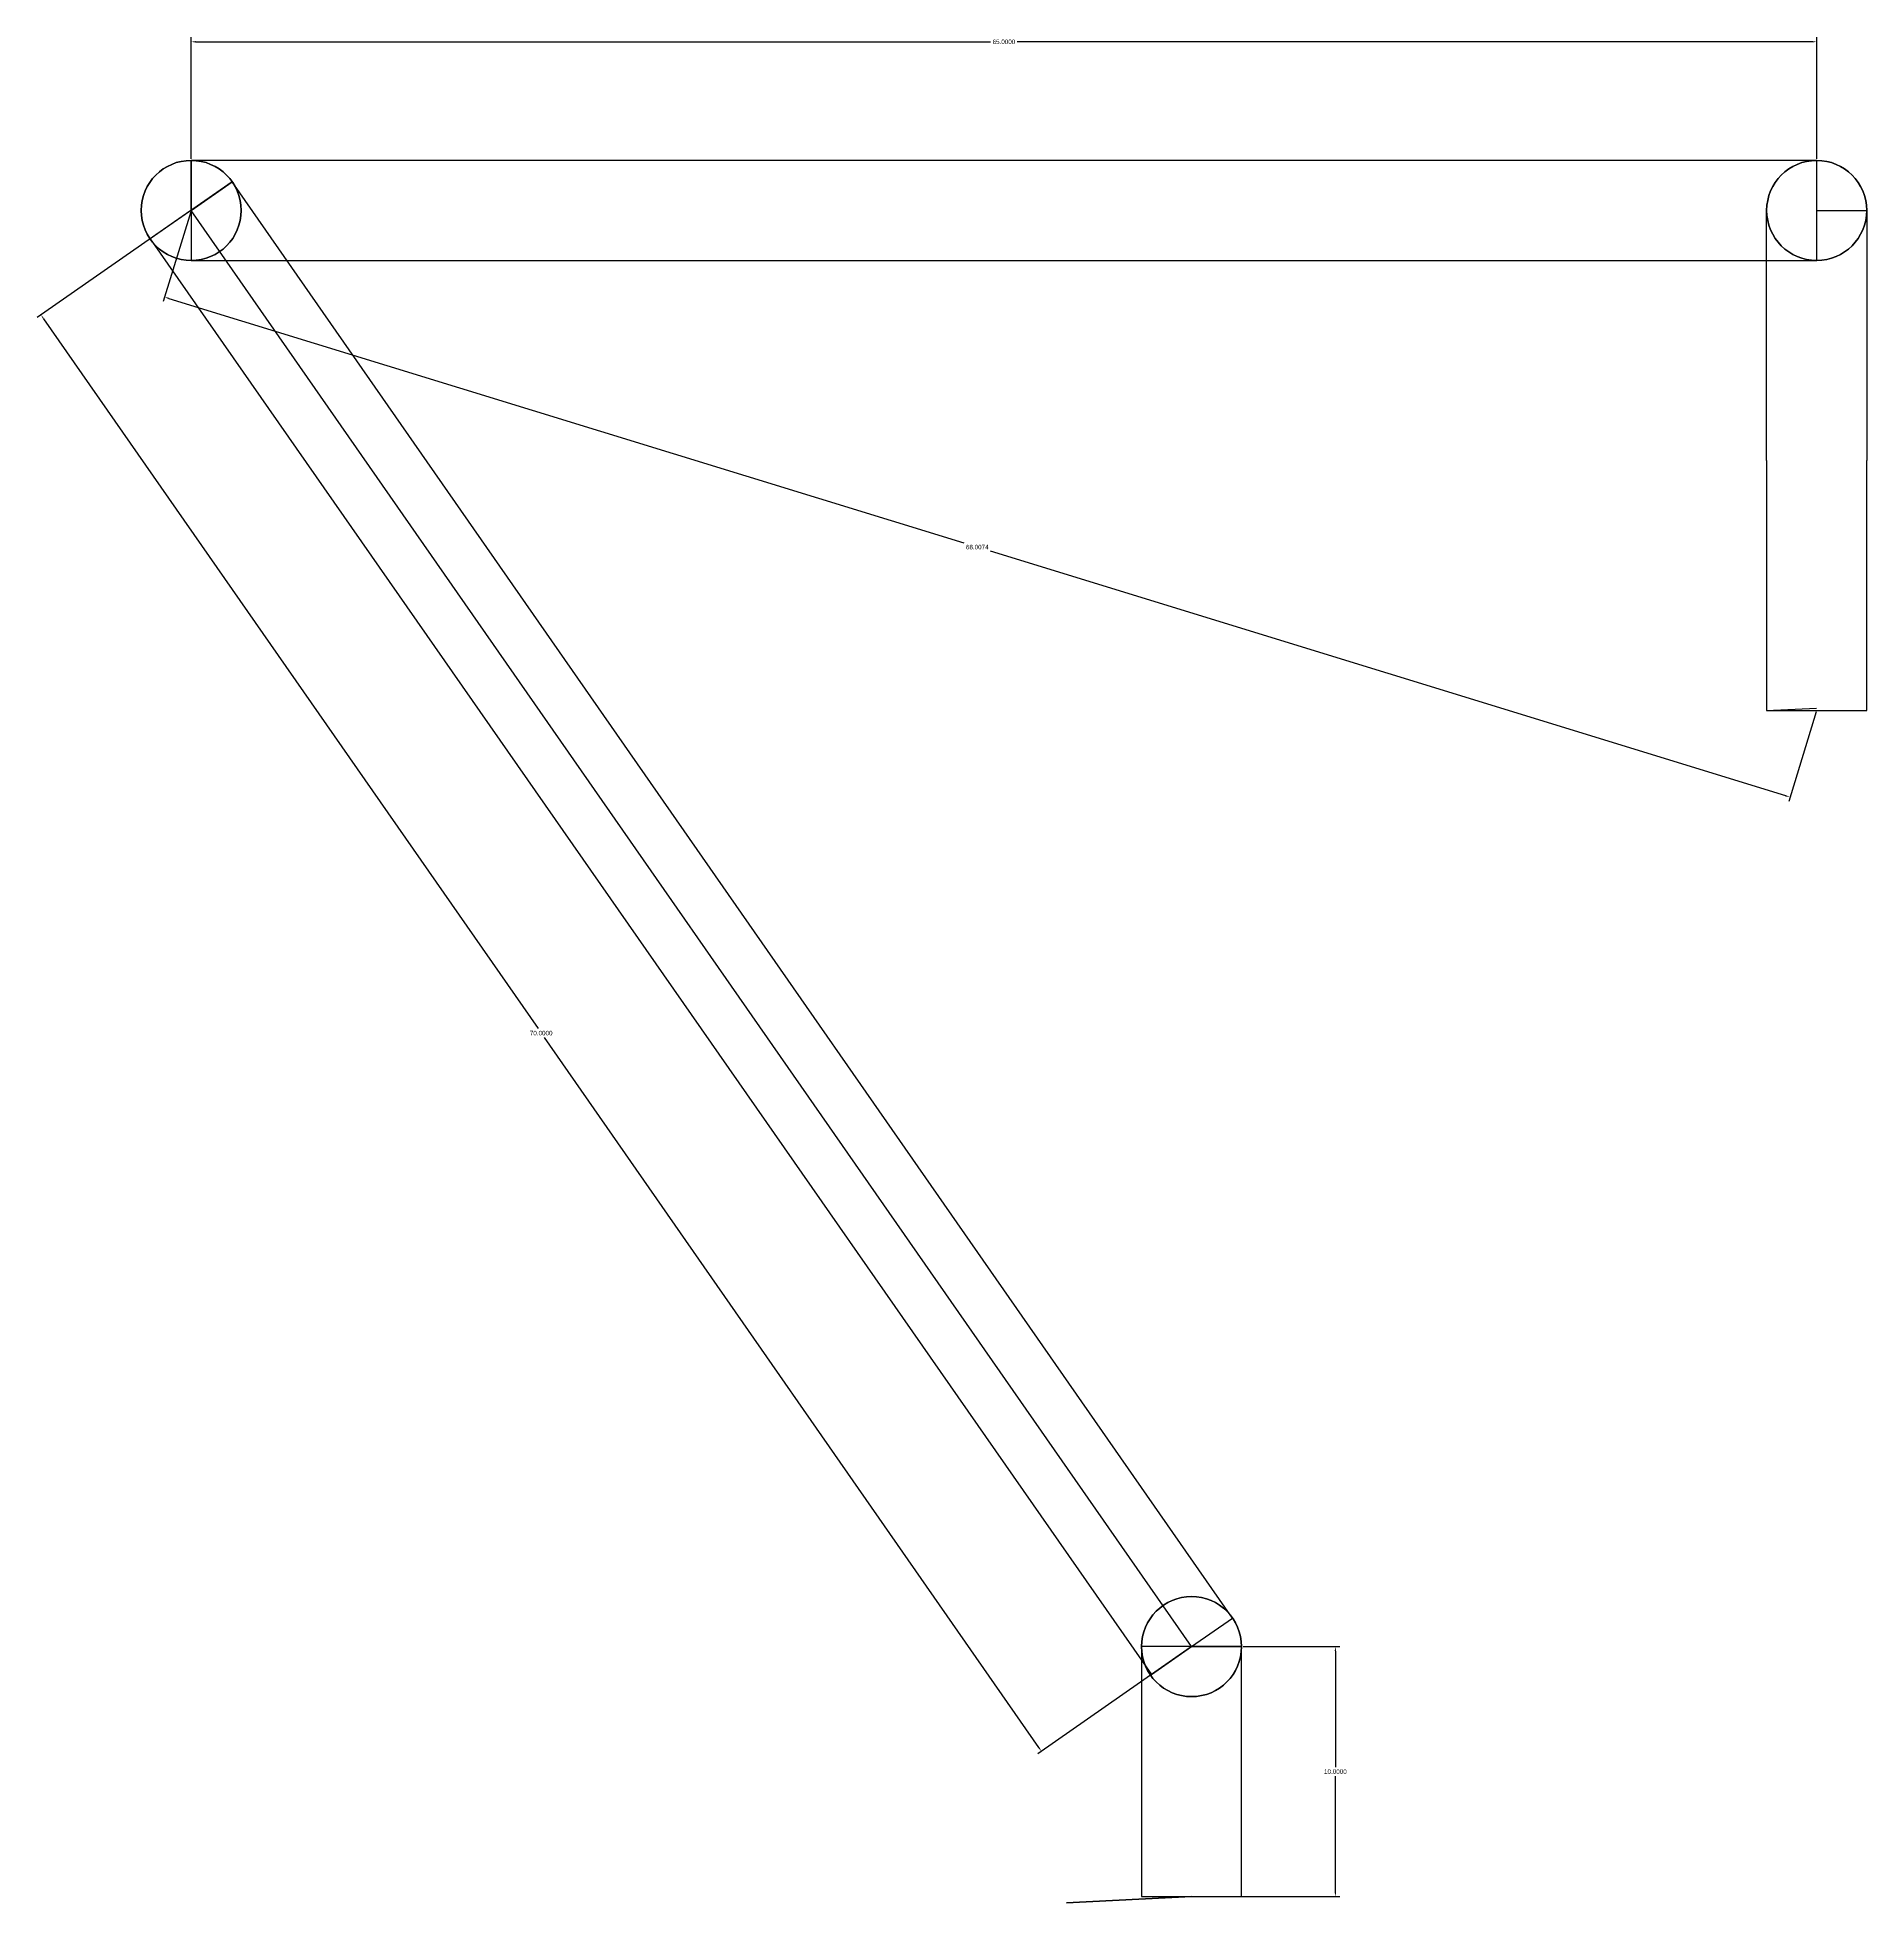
# Model space of a CAD drawing. Header units: inches. Extents: x -31.1 to 42, y 2.2 to 76.8.
import ezdxf

# ---------------------------------------------------------------- set-up
doc = ezdxf.new("R2010")
doc.units = ezdxf.units.IN
doc.header["$MEASUREMENT"] = 0
doc.styles.get("Standard").update_dxf_attribs({"font": 'arial.ttf'})
doc.dimstyles.get("Standard").update_dxf_attribs({"dimtxt": 0.18, "dimasz": 0.18, "dimexe": 0.18, "dimexo": 0.0625, "dimgap": 0.09, "dimtad": 0, "dimtih": 1, "dimtoh": 1, "dimdec": 4, "dimzin": 0, "dimdsep": 46, "dimtxsty": 'Standard', "dimcen": 0.09, "dimadec": 0, "dimazin": 0, "dimtfac": 1, "dimtdec": 4, "dimtofl": 0, "dimtmove": 0, "dimatfit": 3, "dimfxl": 1, "dimtolj": 1, "dimtzin": 0, "dimarcsym": 0})

# ---------------------------------------------------------------- blocks, each defined once
blk = doc.blocks.new('*D1')
at = {"color": 0, "lineweight": -2, "transparency": 16777216}
for p, q in [((-24.982, 71.947), (-24.982, 76.809)), ((-24.802, 76.629), (6.984, 76.629)), ((39.838, 76.629), (8.052, 76.629)), ((40.018, 71.947), (40.018, 76.809))]:
    blk.add_line(p, q, dxfattribs=at)
at = {"color": 0, "transparency": 16777216}
for points in [[(-24.802, 76.659), (-24.802, 76.599), (-24.982, 76.629)], [(39.838, 76.659), (39.838, 76.599), (40.018, 76.629)]]:
    blk.add_solid(points, dxfattribs=at)
at = {"layer": 'Defpoints', "color": 0, "transparency": 16777216}
for p in [(40.018, 76.629), (-24.982, 71.885), (40.018, 71.885)]:
    blk.add_point(p, dxfattribs=at)
at = {"color": 0, "transparency": 16777216, "insert": (7.518, 76.629), "char_height": 0.18, "attachment_point": 5}
blk.add_mtext('\\A1;65.0000', dxfattribs=at)
blk = doc.blocks.new('*D4')
at = {"color": 0, "lineweight": -2, "transparency": 16777216}
for p, q in [((-25.033, 69.849), (-31.136, 65.6)), ((-30.885, 65.555), (-11.113, 37.162)), ((8.911, 8.406), (-10.86, 36.799)), ((14.969, 12.405), (8.867, 8.156))]:
    blk.add_line(p, q, dxfattribs=at)
at = {"color": 0, "transparency": 16777216}
for points in [[(-30.86, 65.572), (-30.91, 65.538), (-30.988, 65.703)], [(8.936, 8.423), (8.887, 8.389), (9.014, 8.258)]]:
    blk.add_solid(points, dxfattribs=at)
at = {"layer": 'Defpoints', "color": 0, "transparency": 16777216}
for p in [(-24.982, 69.885), (15.02, 12.441), (9.014, 8.258)]:
    blk.add_point(p, dxfattribs=at)
at = {"color": 0, "transparency": 16777216, "insert": (-10.987, 36.98), "char_height": 0.18, "attachment_point": 5}
blk.add_mtext('\\A1;70.0000', dxfattribs=at)
blk = doc.blocks.new('*D5')
at = {"color": 0, "lineweight": -2, "transparency": 16777216}
for p, q in [((17.083, 12.441), (20.952, 12.441)), ((20.772, 12.261), (20.772, 7.622)), ((20.772, 2.621), (20.772, 7.259)), ((17.083, 2.441), (20.952, 2.441))]:
    blk.add_line(p, q, dxfattribs=at)
at = {"color": 0, "transparency": 16777216}
for points in [[(20.742, 12.261), (20.802, 12.261), (20.772, 12.441)], [(20.742, 2.621), (20.802, 2.621), (20.772, 2.441)]]:
    blk.add_solid(points, dxfattribs=at)
at = {"layer": 'Defpoints', "color": 0, "transparency": 16777216}
for p in [(17.02, 12.441), (17.02, 2.441), (20.772, 2.441)]:
    blk.add_point(p, dxfattribs=at)
at = {"color": 0, "transparency": 16777216, "insert": (20.772, 7.441), "char_height": 0.18, "attachment_point": 5}
blk.add_mtext('\\A1;10.0000', dxfattribs=at)
blk = doc.blocks.new('*D6')
at = {"color": 0, "lineweight": -2, "transparency": 16777216}
for p, q in [((-25, 69.825), (-26.101, 66.247)), ((-25.876, 66.366), (5.918, 56.583)), ((38.78, 46.472), (6.985, 56.255)), ((40, 49.825), (38.899, 46.247))]:
    blk.add_line(p, q, dxfattribs=at)
at = {"color": 0, "transparency": 16777216}
for points in [[(-25.868, 66.395), (-25.885, 66.337), (-26.048, 66.419)], [(38.788, 46.501), (38.771, 46.443), (38.952, 46.419)]]:
    blk.add_solid(points, dxfattribs=at)
at = {"layer": 'Defpoints', "color": 0, "transparency": 16777216}
for p in [(-24.982, 69.885), (40.018, 49.885), (38.952, 46.419)]:
    blk.add_point(p, dxfattribs=at)
at = {"color": 0, "transparency": 16777216, "insert": (6.452, 56.419), "char_height": 0.18, "attachment_point": 5}
blk.add_mtext('\\A1;68.0074', dxfattribs=at)

msp = doc.modelspace()

# ---------------------------------------------------------------- linework, layer by layer
for p, q in [((-24.98207, 69.88473), (-24.98207, 71.88473)), ((-24.98207, 71.88473), (-24.98207, 67.88473)), ((40.01793, 71.88473), (-24.98207, 71.88473)), ((40.01793, 67.88473), (40.01793, 71.88473)), ((-23.33859, 71.02445), (-26.62556, 68.74501)), ((-24.98207, 69.88473), (-23.33859, 71.02445)), ((16.66358, 13.58019), (-23.33859, 71.02445)), ((15.02003, 12.44057), (-24.98207, 69.88473)), ((38.01793, 59.88473), (38.01793, 69.88473)), ((40.01793, 67.88473), (40.01793, 69.88473)), ((40.01793, 69.88473), (42.01793, 69.88473)), ((42.01793, 69.88473), (42.01793, 59.88473)), ((-26.62556, 68.74501), (13.41902, 11.33045)), ((-24.98207, 67.88473), (40.01793, 67.88473)), ((38.01793, 59.88473), (38.01793, 49.88473)), ((42.01793, 49.88473), (42.01793, 59.88473)), ((38.01793, 49.88473), (42.01793, 49.88473)), ((38.01793, 49.88473), (40.01793, 49.88473)), ((15.02003, 12.44057), (16.66358, 13.58019)), ((17.02003, 12.44057), (13.02003, 12.44057)), ((13.02003, 12.44057), (13.02003, 2.44057)), ((13.41902, 11.33045), (15.02003, 12.44057)), ((15.02003, 12.44057), (17.02003, 12.44057)), ((17.02003, 2.44057), (17.02003, 12.44057)), ((13.02003, 2.44057), (17.02003, 2.44057))]:
    msp.add_line(p, q)
at = {"extrusion": (0, 0, -1)}
for p, q in [((-24.98207, 69.88473, -26.46493), (-24.98207, 71.88473, -26.46493)), ((-24.98207, 71.88473, -26.46493), (-24.98207, 67.88473, -26.46493)), ((40.01793, 71.88473, -26.46493), (-24.98207, 71.88473, -26.46493)), ((40.01793, 67.88473, -26.46493), (40.01793, 71.88473, -26.46493)), ((-23.33859, 71.02445, -26.46493), (-26.62556, 68.74501, -26.46493)), ((-24.98207, 69.88473, -26.46493), (-23.33859, 71.02445, -26.46493)), ((16.66358, 13.58019, -26.46493), (-23.33859, 71.02445, -26.46493)), ((15.02003, 12.44057, -26.46493), (-24.98207, 69.88473, -26.46493)), ((38.01793, 59.88473, -26.46493), (38.01793, 69.88473, -26.46493)), ((40.01793, 67.88473, -26.46493), (40.01793, 69.88473, -26.46493)), ((40.01793, 69.88473, -26.46493), (42.01793, 69.88473, -26.46493)), ((42.01793, 69.88473, -26.46493), (42.01793, 59.88473, -26.46493)), ((-26.62556, 68.74501, -26.46493), (13.41902, 11.33045, -26.46493)), ((-24.98207, 67.88473, -26.46493), (40.01793, 67.88473, -26.46493)), ((38.01793, 59.88473, -26.46493), (38.01793, 49.88473, -26.46493)), ((42.01793, 49.88473, -26.46493), (42.01793, 59.88473, -26.46493)), ((38.01793, 49.88473, -26.46493), (40.01793, 49.88473, -26.46493)), ((38.01793, 49.88473, -26.46493), (42.01793, 49.88473, -26.46493)), ((15.02003, 12.44057, -26.46493), (16.66358, 13.58019, -26.46493)), ((17.02003, 12.44057, -26.46493), (13.02003, 12.44057, -26.46493)), ((13.02003, 12.44057, -26.46493), (13.02003, 2.44057, -26.46493)), ((13.41902, 11.33045, -26.46493), (15.02003, 12.44057, -26.46493)), ((15.02003, 12.44057, -26.46493), (17.02003, 12.44057, -26.46493)), ((17.02003, 2.44057, -26.46493), (17.02003, 12.44057, -26.46493)), ((13.02003, 2.44057, -26.46493), (17.02003, 2.44057, -26.46493))]:
    msp.add_line(p, q, dxfattribs=at)
at = {"extrusion": (0.0483, -0.998833, 0)}
for p, q in [((38.01793, 49.88473, -3), (40.01559, 49.98133, -3)), ((38.01793, 49.88473, -23.46493), (40.01559, 49.98133, -23.46493))]:
    msp.add_line(p, q, dxfattribs=at)
at = {"extrusion": (0.0483, -0.998833, 1.54074e-33)}
for p, q in [((15.01769, 2.44057), (10.01924, 2.19886)), ((15.01769, 2.44057), (15.01769, 2.44057, -26.46493)), ((15.01769, 2.44057), (20.7724, 2.44057)), ((20.7724, 2.44057), (20.7724, 2.44057, -26.46493)), ((10.01924, 2.19886), (10.01924, 2.19886)), ((10.01924, 2.19886), (10.01924, 2.19886, -26.47084))]:
    msp.add_line(p, q, dxfattribs=at)
at = {"extrusion": (0.0483, -0.998833, -3.85186e-34)}
msp.add_line((10.01924, 2.19886, -26.47084), (15.01769, 2.44057, -26.46493), dxfattribs=at)
at = {"extrusion": (0.0483, -0.998833, -1.54074e-33)}
msp.add_line((15.01769, 2.44057, -26.46493), (15.01769, 2.44057, -13.23243), dxfattribs=at)
for centre in [(-24.98207, 69.88473), (40.01793, 69.88473), (15.02003, 12.44057)]:
    msp.add_circle(centre, 2)
at = {"extrusion": (0, 0, -1)}
for centre in [(24.98207, 69.88473, 26.46493), (-40.01793, 69.88473, 26.46493), (-15.02003, 12.44057, 26.46493)]:
    msp.add_circle(centre, 2, dxfattribs=at)

# ---------------------------------------------------------------- dimensions: what is measured, and where the dimension line sits
dim = msp.add_linear_dim(base=(40.01793, 76.62853), p1=(-24.98207, 71.88473), p2=(40.01793, 71.88473), dimstyle='Standard')
dim.commit()
dim.dimension.update_dxf_attribs({"geometry": '*D1', "text_midpoint": (7.51793, 76.62853)})
for p2, distance, picture, middle in [((15.02003, 12.44057), -7.31847, '*D4', (-10.98679, 36.98045)), ((40.01793, 49.88473), -3.62597, '*D6', (6.45158, 56.4191))]:
    dim = msp.add_aligned_dim(p1=(-24.98207, 69.88473), p2=p2, distance=distance, dimstyle='Standard')
    dim.commit()
    dim.dimension.update_dxf_attribs({"geometry": picture, "text_midpoint": middle})
dim = msp.add_linear_dim(base=(20.7724, 2.44057), p1=(17.02003, 12.44057), p2=(17.02003, 2.44057), angle=90, dimstyle='Standard')
dim.commit()
dim.dimension.update_dxf_attribs({"geometry": '*D5', "text_midpoint": (20.7724, 7.44057)})

doc.saveas('drawing.dxf')
